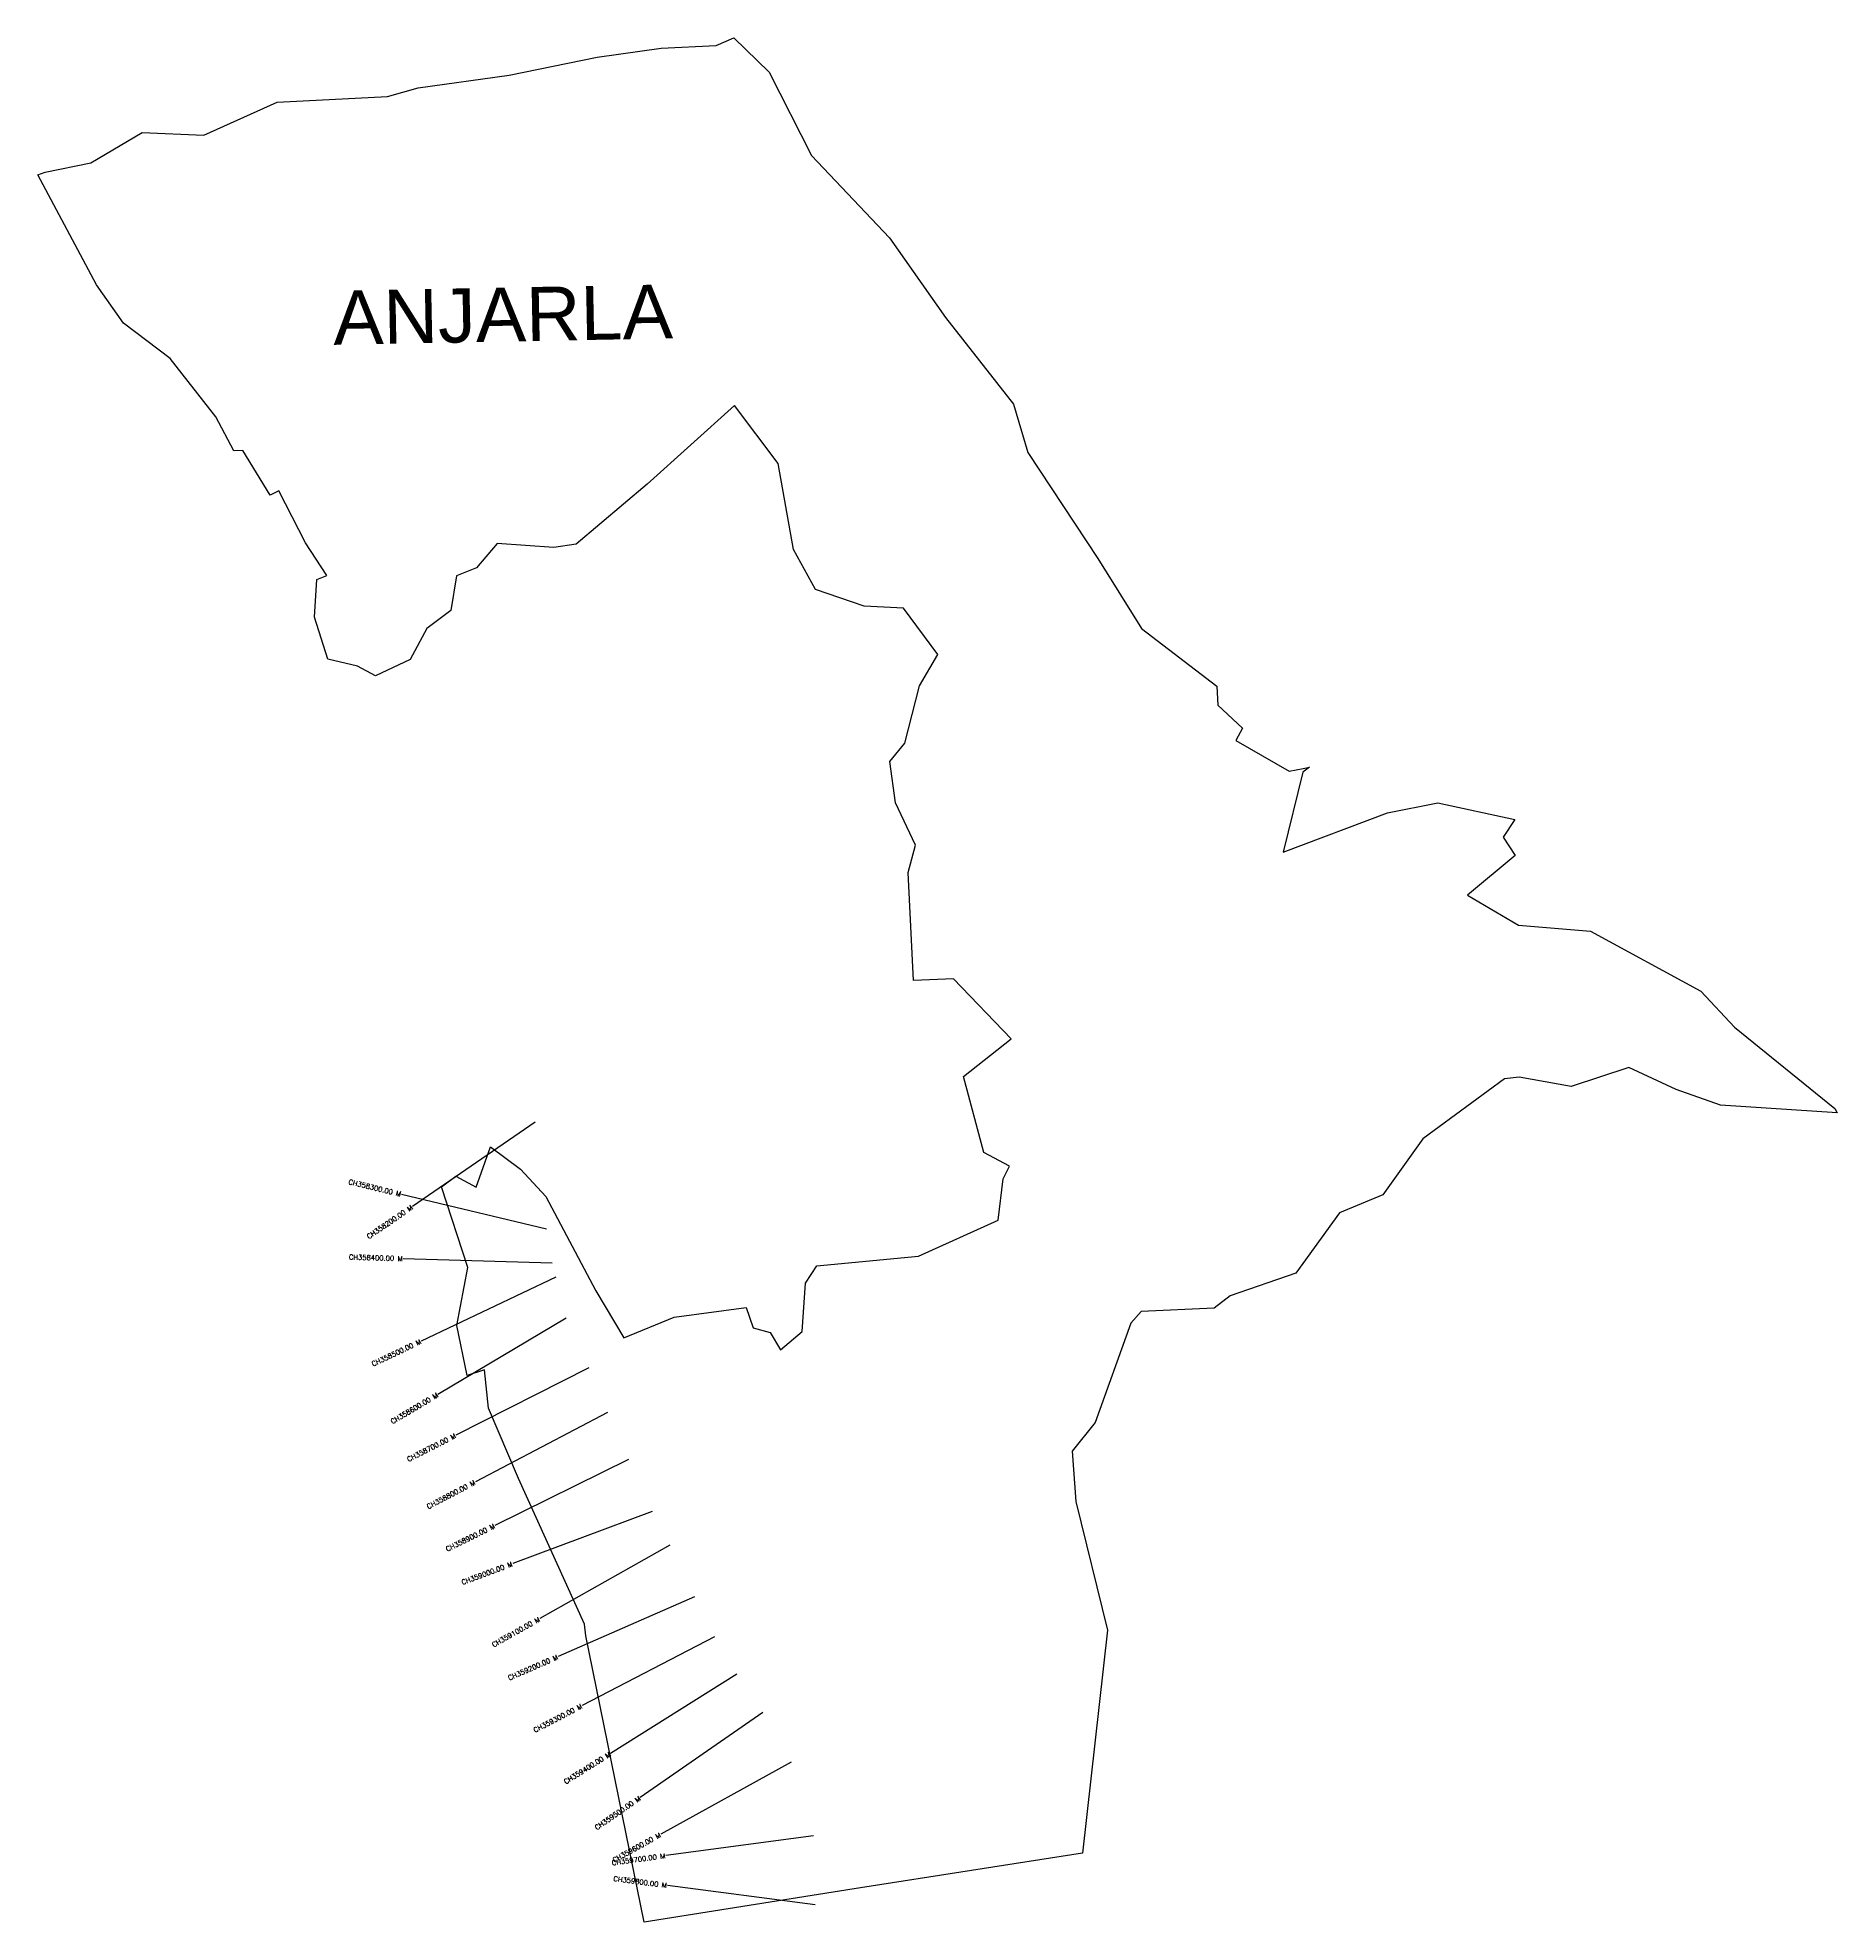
# Model space of a CAD drawing. Header units: metres. Extents: x 296205 to 299828, y 1973761 to 1977555.
import ezdxf
from ezdxf.enums import TextEntityAlignment as Align

# ---------------------------------------------------------------- set-up
doc = ezdxf.new("R2010")
doc.units = ezdxf.units.M
doc.header["$MEASUREMENT"] = 0
for name, color, linetype in [('CS', 134, 'Continuous'), ('CSMark', 6, 'Continuous'), ('village', 3, 'Continuous'), ('VILLAGE NAME', 250, 'Continuous')]:
    doc.layers.add(name, color=color, linetype=linetype)
doc.styles.get("Standard").update_dxf_attribs({"font": 'simplex.shx'})

msp = doc.modelspace()

# ---------------------------------------------------------------- linework, layer by layer
at = {"layer": 'CS'}
for p, q in [((297207, 1975371.7), (296959.6, 1975202.1)), ((297229.3, 1975156.4), (296937.7, 1975226.5)), ((297240.9, 1975087.7), (296941.1, 1975096.9)), ((297248.1, 1975060), (296977.2, 1974931.2)), ((297268.9, 1974977.2), (297011, 1974823.9)), ((297314.8, 1974877.4), (297047.2, 1974741.7)), ((297352, 1974787.1), (297086.3, 1974647.9)), ((297394.9, 1974692.8), (297125.8, 1974560.1)), ((297442.5, 1974588), (297161.5, 1974483.2)), ((297477.5, 1974520), (297216.1, 1974372.7)), ((297527.7, 1974416.6), (297252.9, 1974296.2)), ((297567.6, 1974335.9), (297301.4, 1974197.6)), ((297612.6, 1974260.5), (297358.5, 1974101.1)), ((297664.9, 1974183.3), (297418.2, 1974012.7)), ((297722, 1974083.6), (297459.5, 1973938.4)), ((297766.8, 1973935.5), (297469.5, 1973895.4)), ((297770.3, 1973796.5), (297472.8, 1973835.3))]:
    msp.add_line(p, q, dxfattribs=at)
at = {"layer": 'village', "color": 3}
msp.add_polyline3d([(299828, 1975390.4, 0), (299592.6, 1975406, 0), (299503.3, 1975437.5, 0), (299408.5, 1975481.9, 0), (299292.3, 1975443.6, 0), (299187.3, 1975462.7, 0), (299158.3, 1975459.3, 0), (298993.6, 1975338.5, 0), (298913, 1975225.4, 0), (298825.6, 1975189.3, 0), (298737.9, 1975067.6, 0), (298605.7, 1975022, 0), (298573.3, 1974997.4, 0), (298426.4, 1974990.9, 0), (298405.6, 1974966.9, 0), (298334.3, 1974767.3, 0), (298287.7, 1974709.5, 0), (298295.3, 1974608.3, 0), (298359, 1974349.3, 0), (298308.6, 1973900.4, 0), (297861.6, 1973830.4, 0), (297426, 1973761.1, 0), (297309, 1974338, 0), (297305.9, 1974361, 0), (297173, 1974654.8, 0), (297112.7, 1974795.8, 0), (297105, 1974873.5, 0), (297070.1, 1974861.9, 0), (297048.7, 1974962.4, 0), (297070.9, 1975079.3, 0), (297018.2, 1975241.4, 0), (297047.1, 1975263.3, 0), (297087.9, 1975241, 0), (297116.8, 1975322.3, 0), (297177.3, 1975277.2, 0), (297228.2, 1975222.1, 0), (297328.7, 1975032, 0), (297385.2, 1974937.8, 0), (297486.8, 1974979, 0), (297631.6, 1974999, 0), (297645.3, 1974957.6, 0), (297679.8, 1974948.1, 0), (297700.5, 1974913.5, 0), (297744, 1974950.4, 0), (297751.2, 1975047.5, 0), (297773.9, 1975082.4, 0), (297978.7, 1975102.2, 0), (298138.7, 1975174.4, 0), (298148.5, 1975257.7, 0), (298161.6, 1975283.2, 0), (298110.2, 1975310.7, 0), (298068.7, 1975463.9, 0), (298165.2, 1975539.3, 0), (298048.7, 1975660.5, 0), (297968, 1975657.3, 0), (297957.8, 1975874.3, 0), (297972.4, 1975929.3, 0), (297932.2, 1976014.7, 0), (297920.8, 1976098, 0), (297950.8, 1976134.6, 0), (297980.7, 1976250.3, 0), (298017.2, 1976312.9, 0), (297948, 1976406.8, 0), (297869.1, 1976410.2, 0), (297770.9, 1976443.8, 0), (297726.7, 1976524.9, 0), (297696.1, 1976697.8, 0), (297608, 1976814.6, 0), (297432.2, 1976655.9, 0), (297289.5, 1976535.1, 0), (297244.3, 1976528.7, 0), (297129.9, 1976536.6, 0), (297088.8, 1976487.9, 0), (297048.4, 1976471.5, 0), (297036.9, 1976401.7, 0), (296988.4, 1976365.9, 0), (296955, 1976302.9, 0), (296885.4, 1976270.4, 0), (296848.9, 1976289.7, 0), (296789.1, 1976304.1, 0), (296762.6, 1976388.6, 0), (296767.5, 1976464, 0), (296787.5, 1976472.5, 0), (296744.2, 1976538, 0), (296690.9, 1976642.7, 0), (296673, 1976633.8, 0), (296618, 1976723.8, 0), (296600.4, 1976723.1, 0), (296564.2, 1976791.7, 0), (296472.1, 1976908.9, 0), (296378, 1976980.1, 0), (296323.9, 1977057.2, 0), (296205.3, 1977279, 0), (296220.4, 1977283.9, 0), (296312, 1977302.9, 0), (296415.6, 1977363.8, 0), (296539.4, 1977358.7, 0), (296687.2, 1977425, 0), (296909.6, 1977436.7, 0), (296970.9, 1977453.6, 0), (297154.1, 1977479.4, 0), (297331.6, 1977515.8, 0), (297460.2, 1977534, 0), (297571.3, 1977539.4, 0), (297606.9, 1977554.9, 0), (297677.8, 1977485.4, 0), (297762.9, 1977317.4, 0), (297919.8, 1977152.3, 0), (298032.7, 1976991.6, 0), (298169.3, 1976817.4, 0), (298198.4, 1976720.1, 0), (298339.3, 1976506.4, 0), (298427.3, 1976365.3, 0), (298578.6, 1976249.4, 0), (298581.2, 1976211, 0), (298630.5, 1976165.2, 0), (298617.4, 1976140.2, 0), (298724.4, 1976078.7, 0), (298752.5, 1976083.8, 0), (298765.5, 1976086.2, 0), (298752.2, 1976076.3, 0), (298712.7, 1975915.4, 0), (298922.5, 1975994.7, 0), (299023.9, 1976014.3, 0), (299178.6, 1975980.9, 0), (299155.2, 1975945.2, 0), (299179.4, 1975908.9, 0), (299083.7, 1975829.1, 0), (299186.5, 1975768.2, 0), (299331.3, 1975756.3, 0), (299553.5, 1975635.3, 0), (299621.3, 1975562.8, 0), (299823.3, 1975399.4, 0)], close=True, dxfattribs=at)

# ---------------------------------------------------------------- texts
at = {"layer": 'CSMark'}
for s, rotation, p in [('CH358300.00 M', 346.4687, (296936.7, 1975226.8)), ('CH358200.00 M', 34.4254, (296958.7, 1975201.5)), ('CH358400.00 M', 358.2391, (296940.1, 1975097)), ('CH358500.00 M', 25.4214, (296976.3, 1974930.8)), ('CH358600.00 M', 30.7393, (297010.1, 1974823.4)), ('CH358700.00 M', 26.8824, (297046.3, 1974741.3)), ('CH358800.00 M', 27.6595, (297085.4, 1974647.4)), ('CH358900.00 M', 26.2608, (297124.9, 1974559.6)), ('CH359000.00 M', 20.452, (297160.5, 1974482.9)), ('CH359100.00 M', 29.4069, (297215.3, 1974372.2)), ('CH359200.00 M', 23.6522, (297252, 1974295.8)), ('CH359300.00 M', 27.466, (297300.5, 1974197.1)), ('CH359400.00 M', 32.0999, (297357.6, 1974100.6)), ('CH359500.00 M', 34.6721, (297417.4, 1974012.1)), ('CH359600.00 M', 28.955, (297458.6, 1973937.9)), ('CH359700.00 M', 7.6832, (297468.5, 1973895.2)), ('CH359800.00 M', 352.5631, (297471.8, 1973835.4))]:
    msp.add_text(s, height=10, rotation=rotation, dxfattribs=at).set_placement(p, align=Align.MIDDLE_RIGHT)
at = {"layer": 'VILLAGE NAME', "insert": (296798.9, 1977045.2), "char_height": 108.748, "attachment_point": 1, "rotation": 1.1028}
msp.add_mtext_dynamic_manual_height_columns('{\\fArial|b0|i0|c0|p34;ANJARLA}', width=1571.314, gutter_width=543.7, heights=[0], dxfattribs=at)

doc.saveas('drawing.dxf')
